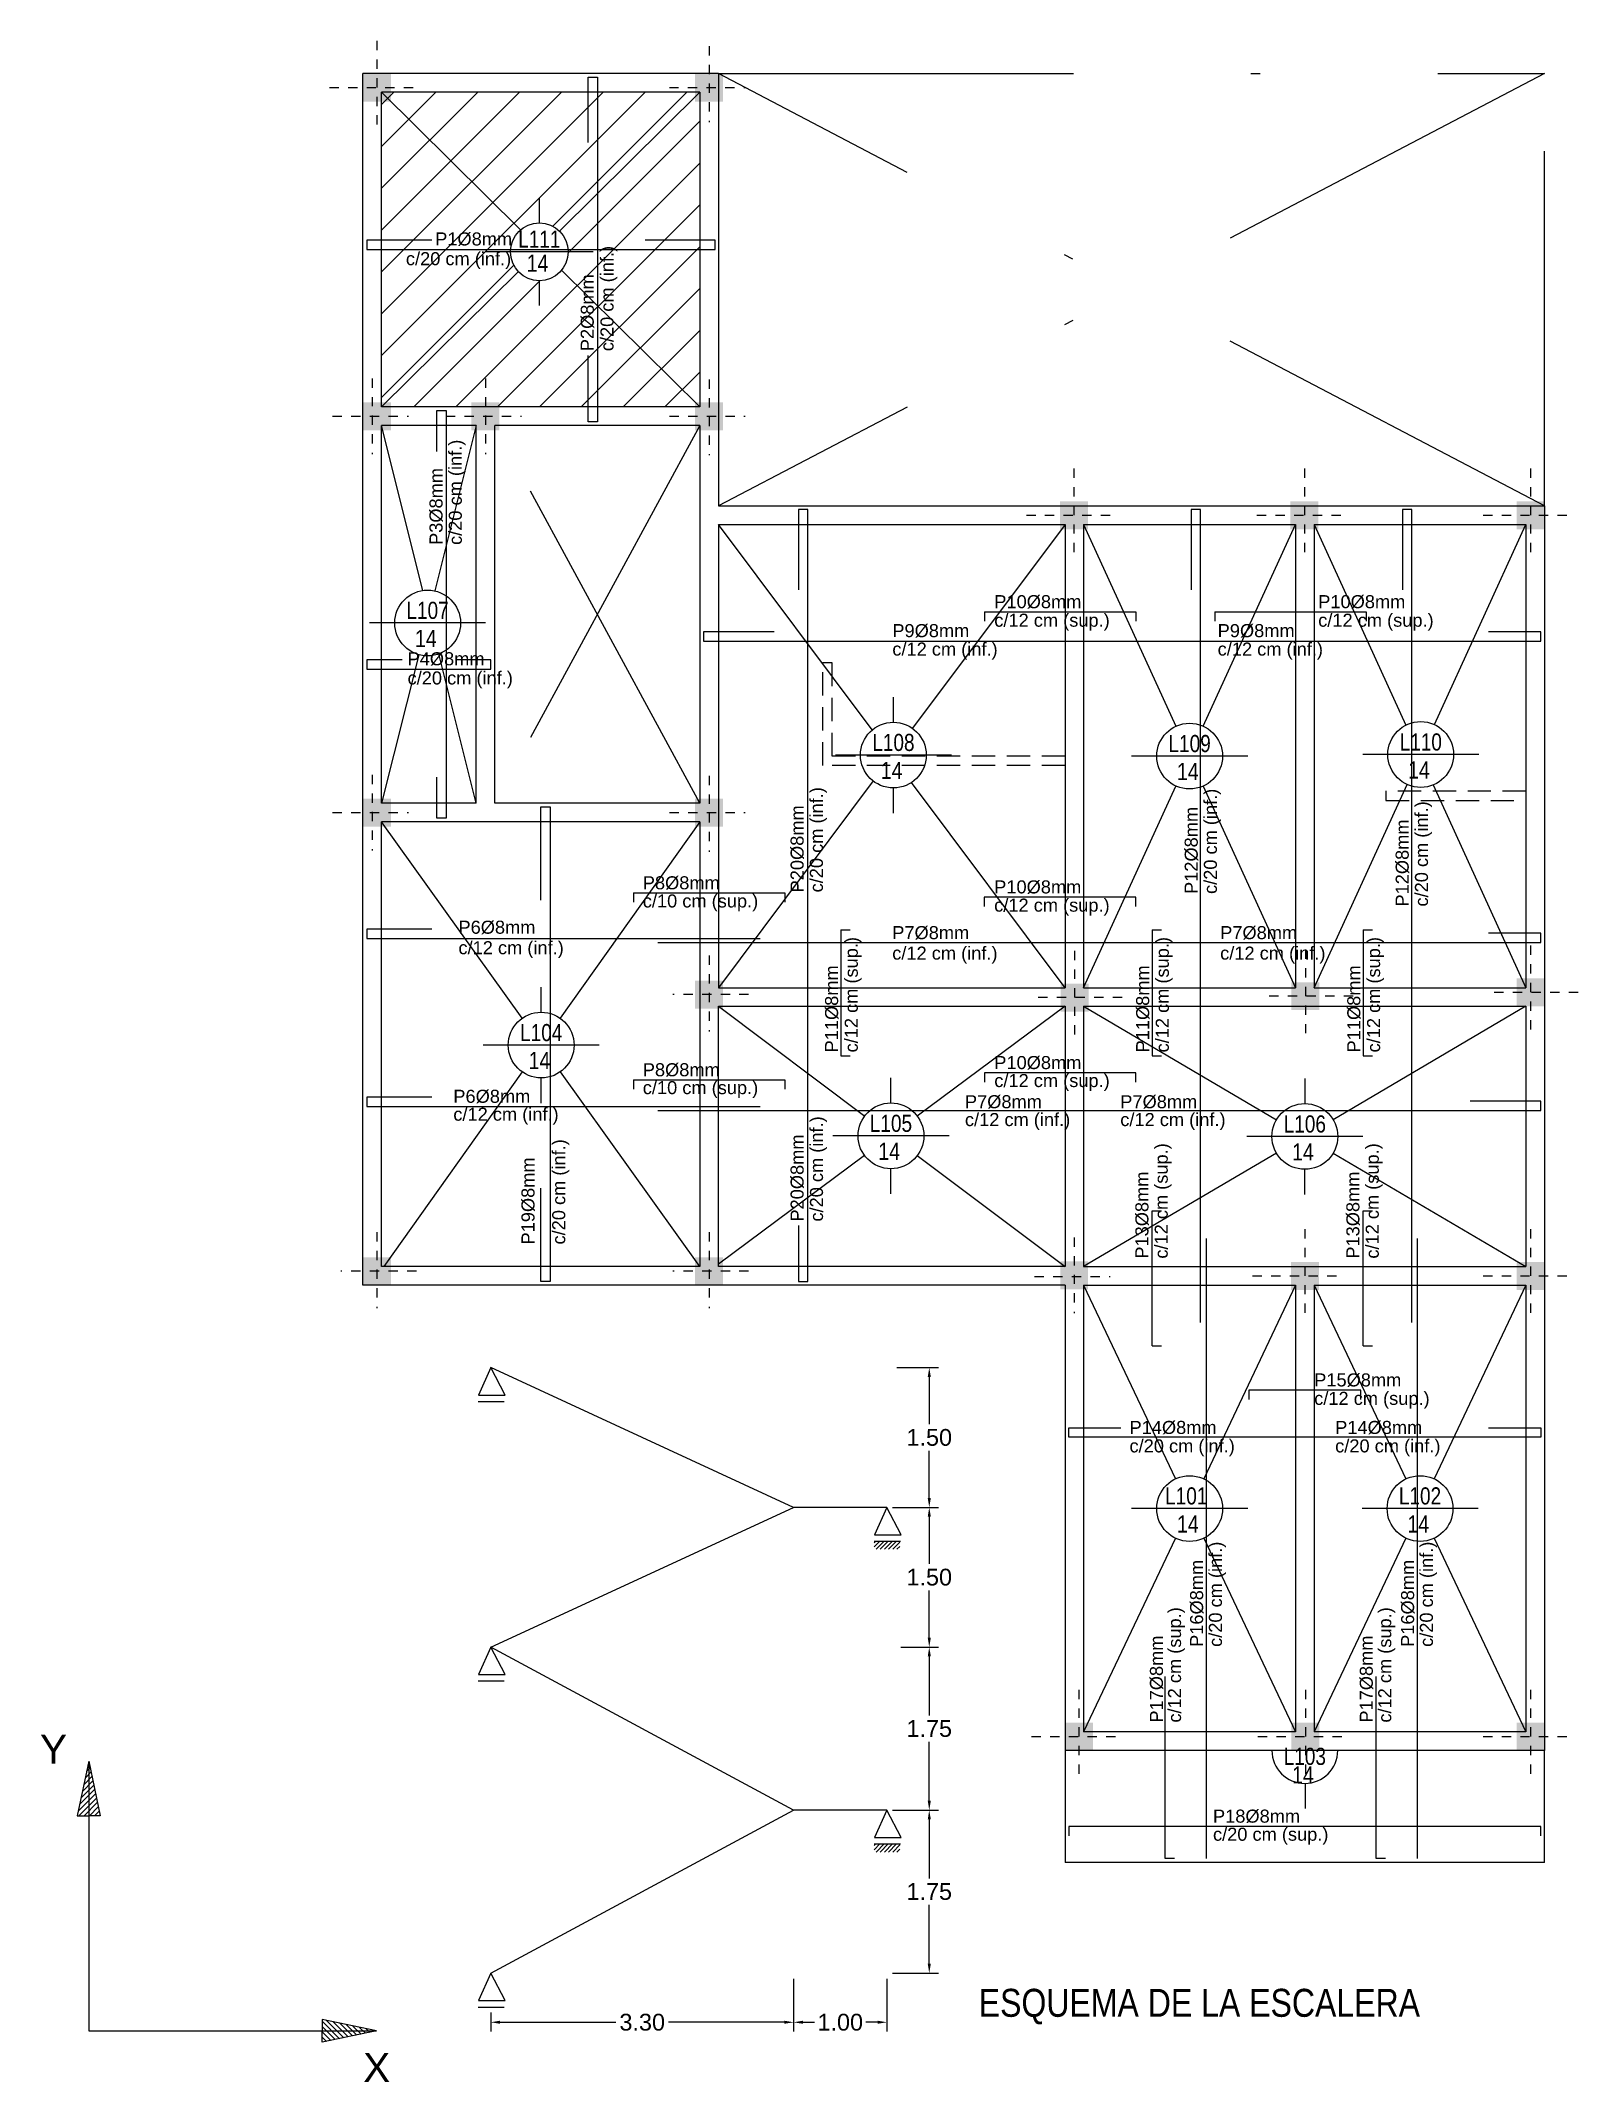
# Model space of a CAD drawing. Extents: x 235.5 to 308.1, y 49.3 to 71.5.
# Drawn here: x 291.61 to 308.11, y 49.35 to 71.26 of the extents above; entities that cross this region are included whole.
import ezdxf
from ezdxf.enums import TextEntityAlignment as Align

# ---------------------------------------------------------------- set-up
doc = ezdxf.new("R2010")
doc.units = 0
for name, pattern in [('DASHDOT', [25.4, 12.7, -6.35, 0, -6.35]), ('DASHDOT2', [0.5, 0.25, -0.125, 0, -0.125]), ('HIDDENX2', [0.75, 0.5, -0.25])]:
    doc.linetypes.add(name, pattern=pattern)
for name, color, linetype in [('Armadura', 4, 'CONTINUOUS'), ('COLUMNAS EJES', 1, 'CONTINUOUS'), ('Ejes', 8, 'CONTINUOUS'), ('TEXTO', 2, 'CONTINUOUS'), ('Textos', 2, 'CONTINUOUS'), ('Verde', 3, 'CONTINUOUS'), ('VIGAS', 5, 'CONTINUOUS')]:
    doc.layers.add(name, color=color, linetype=linetype)
doc.styles.add('NARROW', font='ARIALN.TTF', dxfattribs={"width": 0.9})
doc.styles.get("Standard").update_dxf_attribs({"font": 'arial.ttf', "height": 0.18})
doc.dimstyles.get("Standard").update_dxf_attribs({"dimtxt": 0.18, "dimasz": 0.1, "dimexe": 0.1, "dimexo": 0.06, "dimgap": 0.05, "dimtad": 0, "dimtih": 1, "dimtoh": 1, "dimzin": 0, "dimdsep": 46, "dimtxsty": 'Standard', "dimcen": 0.1, "dimadec": 0, "dimazin": 0, "dimtfac": 1, "dimtofl": 0, "dimtmove": 0, "dimatfit": 3, "dimfxl": 0, "dimtolj": 1, "dimtzin": 0, "dimarcsym": 0})

msp = doc.modelspace()

# ---------------------------------------------------------------- texts
at = {"layer": 'TEXTO'}
for s, p in [('P1%%c8mm', (295.84, 69.065)), ('c/20 cm (inf.)', (295.526, 68.853)), ('P10%%c8mm', (301.84, 65.171)), ('P10%%c8mm', (305.316, 65.171)), ('c/12 cm (sup.)', (301.84, 64.972)), ('c/12 cm (sup.)', (305.316, 64.972)), ('P9%%c8mm', (300.746, 64.86)), ('P9%%c8mm', (304.237, 64.86)), ('P4%%c8mm', (295.544, 64.558)), ('c/12 cm (inf.)', (300.746, 64.662)), ('c/12 cm (inf.)', (304.237, 64.662)), ('c/20 cm (inf.)', (295.544, 64.352)), ('P8%%c8mm', (298.068, 62.153)), ('P10%%c8mm', (301.839, 62.109)), ('c/10 cm (sup.)', (298.068, 61.958)), ('c/12 cm (sup.)', (301.839, 61.913)), ('P6%%c8mm', (296.09, 61.676)), ('c/12 cm (inf.)', (296.09, 61.456)), ('P7%%c8mm', (300.745, 61.618)), ('P7%%c8mm', (304.264, 61.618)), ('c/12 cm (inf.)', (300.745, 61.398)), ('c/12 cm (inf.)', (304.264, 61.398)), ('P8%%c8mm', (298.068, 60.146)), ('P10%%c8mm', (301.84, 60.223)), ('c/10 cm (sup.)', (298.068, 59.954)), ('c/12 cm (sup.)', (301.84, 60.03)), ('P6%%c8mm', (296.035, 59.861)), ('P7%%c8mm', (301.525, 59.803)), ('P7%%c8mm', (303.192, 59.803)), ('c/12 cm (inf.)', (296.035, 59.669)), ('c/12 cm (inf.)', (301.525, 59.611)), ('c/12 cm (inf.)', (303.192, 59.611)), ('c/12 cm (sup.)', (305.273, 56.618)), ('P15%%c8mm', (305.273, 56.816)), ('P14%%c8mm', (303.291, 56.306)), ('P14%%c8mm', (305.498, 56.306)), ('c/20 cm (inf.)', (303.291, 56.108)), ('c/20 cm (inf.)', (305.498, 56.108)), ('P18%%c8mm', (304.187, 52.133)), ('c/20 cm (sup.)', (304.187, 51.939))]:
    msp.add_text(s, height=0.14, dxfattribs=at).set_placement(p)
for s, p in [('c/20 cm (inf.)', (297.754, 67.93)), ('P2%%c8mm', (297.542, 67.93)), ('c/20 cm (inf.)', (296.126, 65.85)), ('P3%%c8mm', (295.919, 65.85)), ('c/20 cm (inf.)', (300.001, 62.12)), ('c/20 cm (inf.)', (304.229, 62.103)), ('P20%%c8mm', (299.794, 62.12)), ('P12%%c8mm', (304.023, 62.103)), ('c/20 cm (inf.)', (306.494, 61.968)), ('P12%%c8mm', (306.287, 61.968)), ('c/12 cm (sup.)', (300.375, 60.402)), ('c/12 cm (sup.)', (303.713, 60.402)), ('c/12 cm (sup.)', (305.98, 60.402)), ('P11%%c8mm', (300.164, 60.402)), ('P11%%c8mm', (303.502, 60.402)), ('P11%%c8mm', (305.768, 60.402)), ('c/20 cm (inf.)', (300.002, 58.586)), ('c/20 cm (inf.)', (297.236, 58.34)), ('P20%%c8mm', (299.794, 58.586)), ('c/12 cm (sup.)', (303.701, 58.188)), ('c/12 cm (sup.)', (305.966, 58.188)), ('P19%%c8mm', (296.906, 58.34)), ('P13%%c8mm', (303.494, 58.188)), ('P13%%c8mm', (305.758, 58.188)), ('c/20 cm (inf.)', (304.283, 54.02)), ('c/20 cm (inf.)', (306.547, 54.02)), ('P16%%c8mm', (304.081, 54.02)), ('P16%%c8mm', (306.345, 54.02)), ('c/12 cm (sup.)', (303.844, 53.207)), ('c/12 cm (sup.)', (306.1, 53.207)), ('P17%%c8mm', (303.65, 53.207)), ('P17%%c8mm', (305.902, 53.207))]:
    msp.add_text(s, height=0.14, rotation=90, dxfattribs=at).set_placement(p)
at = {"layer": 'Textos'}
for s, width, p, p2 in [('L111', 0.793414, (296.731, 69.041), (297.184, 69.041)), ('14', 0.813074, (296.822, 68.783), (297.055, 68.783)), ('L107', 0.793414, (295.532, 65.056), (295.985, 65.056)), ('14', 0.813074, (295.623, 64.754), (295.856, 64.754)), ('L108', 0.793414, (300.531, 63.638), (300.984, 63.638)), ('L109', 0.793414, (303.709, 63.626), (304.163, 63.626)), ('L110', 0.793414, (306.19, 63.643), (306.643, 63.643)), ('14', 0.813074, (300.622, 63.337), (300.855, 63.337)), ('14', 0.813074, (303.8, 63.325), (304.033, 63.325)), ('14', 0.813074, (306.281, 63.342), (306.513, 63.342)), ('L104', 0.793414, (296.752, 60.523), (297.205, 60.523)), ('14', 0.813074, (296.843, 60.223), (297.075, 60.223)), ('L105', 0.793414, (300.504, 59.549), (300.958, 59.549)), ('L106', 0.793414, (304.945, 59.542), (305.399, 59.542)), ('14', 0.813074, (300.595, 59.248), (300.828, 59.248)), ('14', 0.813074, (305.037, 59.242), (305.269, 59.242)), ('L101', 0.793414, (303.673, 55.549), (304.127, 55.549)), ('L102', 0.793414, (306.182, 55.549), (306.635, 55.549)), ('14', 0.813074, (303.8, 55.247), (304.033, 55.247)), ('14', 0.813074, (306.273, 55.247), (306.506, 55.247)), ('L103', 0.793414, (304.945, 52.753), (305.399, 52.753)), ('14', 0.813074, (305.037, 52.554), (305.269, 52.554))]:
    msp.add_text(s, height=0.184, dxfattribs=dict(at, width=width)).set_placement(p, p2, align=Align.FIT)
at = {"layer": 'Textos', "style": 'NARROW'}
msp.add_text('ESQUEMA DE LA ESCALERA', height=0.3, dxfattribs=at).set_placement((301.673, 50.049))
at = {"layer": 'Verde', "char_height": 0.312, "width": 0.71262, "attachment_point": 1}
for s, insert in [('Y', (291.599, 53.077)), ('X', (295.067, 49.66))]:
    msp.add_mtext(s, dxfattribs=dict(at, insert=insert))

# ---------------------------------------------------------------- blocks, each defined once
blk = doc.blocks.new('*D0')
at = {"layer": 'TEXTO', "color": 0, "lineweight": -2}
for p, q in [((300.794, 57.018), (301.242, 57.018)), ((301.142, 56.918), (301.142, 56.41)), ((301.142, 55.618), (301.142, 56.126)), ((300.747, 55.518), (301.242, 55.518))]:
    blk.add_line(p, q, dxfattribs=at)
at = {"layer": 'TEXTO', "color": 0}
for points in [[(301.126, 56.918), (301.159, 56.918), (301.142, 57.018)], [(301.126, 55.618), (301.159, 55.618), (301.142, 55.518)]]:
    blk.add_solid(points, dxfattribs=at)
at = {"layer": 'TEXTO', "color": 0, "insert": (301.142, 56.268), "char_height": 0.18, "attachment_point": 5}
blk.add_mtext('\\A1;1.50', dxfattribs=at)
blk = doc.blocks.new('*D1')
at = {"layer": 'TEXTO', "color": 0, "lineweight": -2}
for p, q in [((300.747, 55.518), (301.242, 55.518)), ((301.142, 55.418), (301.142, 54.91)), ((301.142, 54.118), (301.142, 54.626)), ((300.836, 54.018), (301.242, 54.018))]:
    blk.add_line(p, q, dxfattribs=at)
at = {"layer": 'TEXTO', "color": 0}
for points in [[(301.126, 55.418), (301.159, 55.418), (301.142, 55.518)], [(301.126, 54.118), (301.159, 54.118), (301.142, 54.018)]]:
    blk.add_solid(points, dxfattribs=at)
at = {"layer": 'TEXTO', "color": 0, "insert": (301.142, 54.768), "char_height": 0.18, "attachment_point": 5}
blk.add_mtext('\\A1;1.50', dxfattribs=at)
blk = doc.blocks.new('*D2')
at = {"layer": 'TEXTO', "color": 0, "lineweight": -2}
for p, q in [((300.836, 54.018), (301.242, 54.018)), ((301.142, 53.918), (301.142, 53.285)), ((301.142, 52.368), (301.142, 53.001)), ((300.747, 52.268), (301.242, 52.268))]:
    blk.add_line(p, q, dxfattribs=at)
at = {"layer": 'TEXTO', "color": 0}
for points in [[(301.126, 53.918), (301.159, 53.918), (301.142, 54.018)], [(301.126, 52.368), (301.159, 52.368), (301.142, 52.268)]]:
    blk.add_solid(points, dxfattribs=at)
at = {"layer": 'TEXTO', "color": 0, "insert": (301.142, 53.143), "char_height": 0.18, "attachment_point": 5}
blk.add_mtext('\\A1;1.75', dxfattribs=at)
blk = doc.blocks.new('*D3')
at = {"layer": 'TEXTO', "color": 0, "lineweight": -2}
for p, q in [((300.747, 52.268), (301.242, 52.268)), ((301.142, 52.168), (301.142, 51.535)), ((301.142, 50.618), (301.142, 51.251)), ((300.747, 50.518), (301.242, 50.518))]:
    blk.add_line(p, q, dxfattribs=at)
at = {"layer": 'TEXTO', "color": 0}
for points in [[(301.126, 52.168), (301.159, 52.168), (301.142, 52.268)], [(301.126, 50.618), (301.159, 50.618), (301.142, 50.518)]]:
    blk.add_solid(points, dxfattribs=at)
at = {"layer": 'TEXTO', "color": 0, "insert": (301.142, 51.393), "char_height": 0.18, "attachment_point": 5}
blk.add_mtext('\\A1;1.75', dxfattribs=at)
blk = doc.blocks.new('*D4')
at = {"layer": 'TEXTO', "color": 0, "lineweight": -2}
for p, q in [((299.687, 50.458), (299.687, 49.89)), ((296.437, 50.094), (296.437, 49.89)), ((296.537, 49.99), (297.779, 49.99)), ((299.587, 49.99), (298.345, 49.99))]:
    blk.add_line(p, q, dxfattribs=at)
at = {"layer": 'TEXTO', "color": 0}
for points in [[(296.537, 50.007), (296.537, 49.974), (296.437, 49.99)], [(299.587, 50.007), (299.587, 49.974), (299.687, 49.99)]]:
    blk.add_solid(points, dxfattribs=at)
at = {"layer": 'TEXTO', "color": 0, "insert": (298.062, 49.99), "char_height": 0.18, "attachment_point": 5}
blk.add_mtext('\\A1;3.30', dxfattribs=at)
blk = doc.blocks.new('*D5')
at = {"layer": 'TEXTO', "color": 0, "lineweight": -2}
for p, q in [((299.687, 50.458), (299.687, 49.89)), ((300.687, 50.458), (300.687, 49.89)), ((299.787, 49.99), (299.912, 49.99)), ((300.587, 49.99), (300.462, 49.99))]:
    blk.add_line(p, q, dxfattribs=at)
at = {"layer": 'TEXTO', "color": 0}
for points in [[(299.787, 50.007), (299.787, 49.974), (299.687, 49.99)], [(300.587, 50.007), (300.587, 49.974), (300.687, 49.99)]]:
    blk.add_solid(points, dxfattribs=at)
at = {"layer": 'TEXTO', "color": 0, "insert": (300.187, 49.99), "char_height": 0.18, "attachment_point": 5}
blk.add_mtext('\\A1;1.00', dxfattribs=at)

# ---------------------------------------------------------------- dimensions: what is measured, and where the dimension line sits
at = {"layer": 'TEXTO'}
for base, p1, p2, picture, middle in [((301.142, 57.018), (300.687, 55.518), (300.734, 57.018), '*D0', (301.142, 56.268)), ((301.142, 55.518), (300.776, 54.018), (300.687, 55.518), '*D1', (301.142, 54.768)), ((301.142, 54.018), (300.687, 52.268), (300.776, 54.018), '*D2', (301.142, 53.143)), ((301.142, 52.268), (300.687, 50.518), (300.687, 52.268), '*D3', (301.142, 51.393))]:
    dim = msp.add_linear_dim(base=base, p1=p1, p2=p2, angle=90, dimstyle='Standard', override={"dimdec": 2}, dxfattribs=at)
    dim.commit()
    dim.dimension.update_dxf_attribs({"geometry": picture, "text_midpoint": middle})
dim = msp.add_linear_dim(base=(296.437, 49.99), p1=(299.687, 50.518), p2=(296.437, 50.154), text='3.30', dimstyle='Standard', override={"dimfxl": 1.25}, dxfattribs=at)
dim.commit()
dim.dimension.update_dxf_attribs({"geometry": '*D4', "text_midpoint": (298.062, 49.99)})
dim = msp.add_linear_dim(base=(299.687, 49.99), p1=(300.687, 50.518), p2=(299.687, 50.518), dimstyle='Standard', override={"dimdec": 2, "dimfxl": 1.25}, dxfattribs=at)
dim.commit()
dim.dimension.update_dxf_attribs({"geometry": '*D5', "text_midpoint": (300.187, 49.99)})

# ---------------------------------------------------------------- hatches: boundary and pattern name
at = {"layer": 'COLUMNAS EJES'}
for points in [[(295.365, 70.91), (295.065, 70.91), (295.065, 70.61), (295.365, 70.61)], [(298.929, 70.91), (298.629, 70.91), (298.629, 70.61), (298.929, 70.61)], [(295.365, 67.382), (295.065, 67.382), (295.065, 67.082), (295.365, 67.082)], [(296.529, 67.382), (296.229, 67.382), (296.229, 67.082), (296.529, 67.082)], [(298.929, 67.381), (298.629, 67.381), (298.629, 67.081), (298.929, 67.081)], [(302.845, 66.319), (302.545, 66.319), (302.545, 66.019), (302.845, 66.019)], [(305.318, 66.319), (305.018, 66.319), (305.018, 66.019), (305.318, 66.019)], [(307.745, 66.319), (307.445, 66.319), (307.445, 66.019), (307.745, 66.019)], [(295.365, 63.127), (295.065, 63.127), (295.065, 62.827), (295.365, 62.827)], [(298.929, 63.127), (298.629, 63.127), (298.629, 62.827), (298.929, 62.827)], [(298.929, 61.172), (298.629, 61.172), (298.629, 60.872), (298.929, 60.872)], [(305.329, 61.156), (305.029, 61.156), (305.029, 60.856), (305.329, 60.856)], [(307.745, 61.197), (307.445, 61.197), (307.445, 60.897), (307.745, 60.897)], [(302.851, 61.141), (302.551, 61.141), (302.551, 60.841), (302.851, 60.841)], [(295.365, 58.203), (295.065, 58.203), (295.065, 57.903), (295.365, 57.903)], [(298.929, 58.203), (298.629, 58.203), (298.629, 57.903), (298.929, 57.903)], [(302.847, 58.16), (302.547, 58.16), (302.547, 57.86), (302.847, 57.86)], [(305.323, 58.153), (305.023, 58.153), (305.023, 57.853), (305.323, 57.853)], [(307.745, 58.153), (307.445, 58.153), (307.445, 57.853), (307.745, 57.853)], [(302.899, 53.207), (302.599, 53.207), (302.599, 52.907), (302.899, 52.907)], [(305.329, 53.207), (305.029, 53.207), (305.029, 52.907), (305.329, 52.907)], [(307.745, 53.207), (307.445, 53.207), (307.445, 52.907), (307.745, 52.907)]]:
    msp.add_hatch(color=256, dxfattribs=at).paths.add_polyline_path(points)
at = {"layer": 'Verde'}
h = msp.add_hatch(dxfattribs=at)
h.set_pattern_fill('ANSI31', color=3, scale=0.1, style=0)
h.set_pattern_definition([(45, (40.1027, -163.03282), (-0.2245064, 0.2245064), [])])
edge = h.paths.add_edge_path(flags=16)
edge.add_arc((296.958, 68.997), 0.31, 0, 360)
h.paths.add_polyline_path([(298.679, 70.71), (298.679, 67.332), (295.265, 67.332), (295.265, 70.71)])
h = msp.add_hatch(dxfattribs=at)
h.set_pattern_fill('ANSI31', color=256, scale=0.01, style=0)
h.set_pattern_definition([(45, (195.07576, -166.76661), (-0.0224506403, 0.0224506403), [])])
edge = h.paths.add_edge_path()
edge.add_line((300.551, 55.154), (300.551, 55.068))
edge.add_line((300.551, 55.068), (300.827, 55.068))
edge.add_line((300.827, 55.068), (300.827, 55.154))
edge.add_line((300.551, 55.154), (300.832, 55.154))
h = msp.add_hatch(dxfattribs=at)
h.set_pattern_fill('ANSI31', color=256, scale=0.0125, style=0)
h.set_pattern_definition([(45, (162.205377, -236.049528), (-0.028063289, 0.028063289), [])])
h.paths.add_polyline_path([(292.122, 52.792), (292.244, 52.208), (292.122, 52.208), (291.999, 52.208)])
h = msp.add_hatch(dxfattribs=at)
h.set_pattern_fill('ANSI31', color=256, scale=0.01, style=0)
h.set_pattern_definition([(45, (195.07576, -170.01661), (-0.0224506403, 0.0224506403), [])])
edge = h.paths.add_edge_path()
edge.add_line((300.551, 51.904), (300.551, 51.818))
edge.add_line((300.551, 51.818), (300.827, 51.818))
edge.add_line((300.827, 51.818), (300.827, 51.904))
edge.add_line((300.551, 51.904), (300.832, 51.904))
h = msp.add_hatch(dxfattribs=at)
h.set_pattern_fill('ANSI31', color=256, scale=0.0125, angle=-90, style=0)
h.set_pattern_definition([(315, (6.367874, 179.813033), (0.028063289, 0.028063289), [])])
h.paths.add_polyline_path([(295.209, 49.897), (294.626, 49.775), (294.626, 49.897), (294.626, 50.019)])

# ---------------------------------------------------------------- linework, layer by layer
at = {"layer": 'Armadura'}
for p, q in [((301.734, 65.131), (301.734, 65.031)), ((301.734, 65.131), (303.359, 65.131)), ((303.359, 65.131), (303.359, 65.031)), ((304.207, 65.131), (304.207, 65.031)), ((304.207, 65.131), (305.832, 65.131)), ((305.832, 65.131), (305.832, 65.031)), ((297.967, 62.114), (297.967, 62.014)), ((297.967, 62.114), (299.592, 62.114)), ((299.592, 62.114), (299.592, 62.014)), ((300.195, 61.717), (300.295, 61.717)), ((303.533, 61.717), (303.633, 61.717)), ((305.798, 61.717), (305.898, 61.717)), ((300.195, 60.367), (300.295, 60.367)), ((303.533, 60.367), (303.633, 60.367)), ((305.798, 60.367), (305.898, 60.367)), ((297.967, 60.106), (297.967, 60.006)), ((297.967, 60.106), (299.592, 60.106)), ((299.592, 60.106), (299.592, 60.006)), ((303.533, 58.7), (303.633, 58.7)), ((303.533, 57.253), (303.533, 58.7)), ((305.798, 58.7), (305.898, 58.7)), ((305.798, 57.253), (305.798, 58.7)), ((303.533, 57.253), (303.633, 57.253)), ((305.798, 57.253), (305.898, 57.253))]:
    msp.add_line(p, q, dxfattribs=at)
for points in [[(297.483, 70.17), (297.483, 70.87), (297.583, 70.87), (297.583, 67.172), (297.483, 67.172), (297.483, 67.882)], [(295.805, 69.121), (295.105, 69.121), (295.105, 69.021), (298.843, 69.021), (298.843, 69.121), (298.093, 69.121)], [(295.859, 66.852), (295.859, 67.092), (295.859, 67.292), (295.959, 67.292), (295.959, 62.917), (295.859, 62.917), (295.859, 63.117), (295.859, 63.357)], [(299.74, 58.543), (299.74, 57.943), (299.84, 57.943), (299.84, 66.229), (299.74, 66.229), (299.74, 65.369)], [(304.054, 57.503), (304.054, 66.229), (303.954, 66.229), (303.954, 65.369)], [(306.319, 57.503), (306.319, 66.229), (306.219, 66.229), (306.219, 65.369)], [(299.479, 64.917), (298.719, 64.917), (298.719, 64.817), (307.705, 64.817), (307.705, 64.917), (307.145, 64.917)], [(295.485, 64.616), (295.265, 64.616), (295.105, 64.616), (295.105, 64.516), (296.439, 64.516), (296.439, 64.616), (296.279, 64.616), (296.059, 64.616)], [(296.974, 62.037), (296.974, 63.037), (297.074, 63.037), (297.074, 57.943), (296.974, 57.943), (296.974, 58.943)], [(303.358, 61.97), (303.358, 62.07), (301.733, 62.07), (301.733, 61.97)], [(295.805, 61.726), (295.105, 61.726), (295.105, 61.626), (299.329, 61.626)], [(298.229, 61.581), (307.705, 61.581), (307.705, 61.681), (307.145, 61.681)], [(300.195, 61.717), (300.195, 60.367)], [(303.533, 61.717), (303.533, 60.367)], [(305.798, 61.717), (305.798, 60.367)], [(303.359, 60.083), (303.359, 60.183), (301.734, 60.183), (301.734, 60.083)], [(295.805, 59.921), (295.105, 59.921), (295.105, 59.821), (299.329, 59.821)], [(298.229, 59.777), (307.705, 59.777), (307.705, 59.877), (306.945, 59.877)], [(304.118, 51.747), (304.118, 58.403)], [(306.383, 51.747), (306.383, 58.403)], [(305.772, 56.676), (305.772, 56.776), (304.572, 56.776), (304.572, 56.676)], [(307.145, 56.371), (307.705, 56.371), (307.705, 56.271), (302.639, 56.271), (302.639, 56.371), (303.199, 56.371)], [(303.774, 51.747), (303.674, 51.747), (303.674, 53.147), (303.674, 53.702)], [(306.039, 51.747), (305.939, 51.747), (305.939, 53.147), (305.939, 53.702)], [(307.705, 51.993), (307.705, 52.093), (302.639, 52.093), (302.639, 51.993)]]:
    msp.add_lwpolyline(points, dxfattribs=at)
at = {"layer": 'COLUMNAS EJES', "linetype": 'DASHDOT2', "ltscale": 0.3}
for p, q in [((295.215, 71.262), (295.215, 70.287)), ((298.779, 71.203), (298.779, 70.39)), ((294.705, 70.76), (295.68, 70.76)), ((298.353, 70.76), (299.166, 70.76)), ((295.165, 67.638), (295.165, 66.826)), ((296.379, 67.638), (296.379, 66.826)), ((298.779, 67.625), (298.779, 66.812)), ((294.74, 67.232), (295.553, 67.232)), ((295.954, 67.232), (296.766, 67.232)), ((298.354, 67.232), (299.166, 67.232)), ((302.695, 66.671), (302.695, 65.696)), ((305.168, 66.671), (305.168, 65.696)), ((307.595, 66.671), (307.595, 65.696)), ((302.184, 66.169), (303.159, 66.169)), ((304.657, 66.169), (305.633, 66.169)), ((307.085, 66.169), (308.06, 66.169)), ((295.165, 63.383), (295.165, 62.571)), ((298.779, 63.37), (298.779, 62.557)), ((294.74, 62.977), (295.553, 62.977)), ((298.354, 62.977), (299.166, 62.977)), ((298.779, 61.441), (298.779, 60.628)), ((302.701, 61.493), (302.701, 60.517)), ((305.179, 61.507), (305.179, 60.532)), ((307.595, 61.549), (307.595, 60.574)), ((299.204, 61.022), (298.392, 61.022)), ((303.211, 60.991), (302.236, 60.991)), ((305.69, 61.006), (304.714, 61.006)), ((308.105, 61.047), (307.13, 61.047)), ((295.215, 58.471), (295.215, 57.658)), ((298.779, 58.471), (298.779, 57.658)), ((298.779, 58.471), (298.779, 57.658)), ((302.697, 58.416), (302.697, 57.604)), ((305.173, 58.505), (305.173, 57.529)), ((307.595, 58.505), (307.595, 57.529)), ((295.64, 58.053), (294.828, 58.053)), ((299.204, 58.053), (298.392, 58.053)), ((299.204, 58.053), (298.392, 58.053)), ((302.272, 57.998), (303.085, 57.998)), ((304.612, 58.003), (305.587, 58.003)), ((307.085, 58.003), (308.06, 58.003)), ((302.749, 53.559), (302.749, 52.584)), ((305.179, 53.559), (305.179, 52.584)), ((307.595, 53.559), (307.595, 52.584)), ((302.239, 53.057), (303.214, 53.057)), ((304.669, 53.057), (305.644, 53.057)), ((307.085, 53.057), (308.06, 53.057))]:
    msp.add_line(p, q, dxfattribs=at)
at = {"layer": 'Ejes', "linetype": 'DASHDOT', "ltscale": 0.3}
for p, q in [((298.879, 70.91), (307.745, 70.91)), ((307.745, 66.269), (298.879, 70.91)), ((307.745, 70.91), (298.879, 66.269)), ((307.745, 66.269), (307.745, 70.91)), ((298.679, 63.077), (296.479, 67.132)), ((298.679, 67.132), (296.479, 63.077))]:
    msp.add_line(p, q, dxfattribs=at)
at = {"layer": 'Ejes', "linetype": 'Continuous', "ltscale": 0.1}
for p, q in [((296.757, 69.233), (295.265, 70.71)), ((298.679, 70.71), (297.173, 69.22)), ((296.733, 68.784), (295.265, 67.332)), ((298.679, 67.332), (297.196, 68.8)), ((295.708, 65.361), (295.265, 67.132)), ((296.279, 67.132), (295.835, 65.357)), ((300.529, 63.864), (298.879, 66.069)), ((302.599, 66.069), (300.962, 63.882)), ((295.664, 64.672), (295.265, 63.077)), ((296.279, 63.077), (295.878, 64.68)), ((300.54, 63.317), (298.879, 61.097)), ((302.599, 61.097), (300.951, 63.3)), ((296.978, 60.834), (296.978, 61.104)), ((297.601, 60.481), (296.356, 60.481)), ((296.978, 59.858), (296.978, 60.128))]:
    msp.add_line(p, q, dxfattribs=at)
at = {"layer": 'Ejes'}
for p, q in [((296.958, 69.307), (296.958, 69.577)), ((297.537, 68.997), (296.378, 68.997)), ((296.958, 68.419), (296.958, 68.689)), ((296.381, 65.012), (295.136, 65.012)), ((300.757, 63.947), (300.757, 64.217)), ((301.38, 63.594), (300.135, 63.594)), ((301.38, 63.594), (300.135, 63.594)), ((304.559, 63.583), (303.313, 63.583)), ((307.039, 63.6), (305.794, 63.6)), ((300.757, 62.972), (300.757, 63.242)), ((300.731, 59.859), (300.731, 60.129)), ((305.172, 60.123), (305.172, 59.853)), ((301.354, 59.506), (300.108, 59.506)), ((305.795, 59.5), (304.549, 59.5)), ((300.731, 58.884), (300.731, 59.154)), ((305.172, 58.877), (305.172, 59.147)), ((304.559, 55.505), (303.313, 55.505)), ((307.031, 55.505), (305.786, 55.505)), ((305.179, 52.284), (305.179, 52.554))]:
    msp.add_line(p, q, dxfattribs=at)
for points in [[(302.799, 66.069), (303.789, 63.904)], [(304.083, 63.904), (305.072, 66.069)], [(305.272, 66.069), (306.257, 63.915)], [(306.563, 63.921), (307.545, 66.069)], [(302.799, 61.097), (303.789, 63.262)], [(304.083, 63.262), (305.072, 61.097)], [(305.272, 61.097), (306.27, 63.279)], [(306.55, 63.274), (307.545, 61.097)], [(296.773, 60.768), (295.265, 62.877)], [(298.679, 62.877), (297.183, 60.769)], [(298.879, 60.897), (300.449, 59.718)], [(302.599, 60.897), (301.014, 59.717)], [(302.799, 60.897), (304.868, 59.679)], [(307.545, 60.897), (305.476, 59.679)], [(296.774, 60.193), (295.29, 58.103)], [(298.679, 58.103), (297.184, 60.194)], [(300.448, 59.296), (298.879, 58.128)], [(301.013, 59.294), (302.599, 58.103)], [(304.868, 59.321), (302.799, 58.103)], [(305.476, 59.321), (307.545, 58.103)], [(302.799, 57.903), (303.785, 55.824)], [(305.072, 57.903), (304.087, 55.824)], [(305.272, 57.903), (306.258, 55.824)], [(307.545, 57.903), (306.56, 55.824)], [(303.785, 55.186), (302.799, 53.107)], [(304.087, 55.186), (305.072, 53.107)], [(306.258, 55.186), (305.272, 53.107)], [(306.56, 55.186), (307.545, 53.107)]]:
    msp.add_lwpolyline(points, dxfattribs=at)
at = {"layer": 'Ejes', "linetype": 'HIDDENX2', "ltscale": 0.5}
for points in [[(302.599, 63.483), (299.999, 63.483), (299.999, 64.583)], [(302.599, 63.583), (300.099, 63.583), (300.099, 64.583), (299.999, 64.583)], [(307.545, 63.205), (306.042, 63.205), (306.042, 63.105), (307.545, 63.105)]]:
    msp.add_lwpolyline(points, dxfattribs=at)
at = {"layer": 'Ejes'}
for centre, radius in [((296.958, 68.997), 0.31), ((295.759, 65.012), 0.353), ((300.757, 63.594), 0.353), ((303.936, 63.583), 0.353), ((306.416, 63.6), 0.353), ((300.731, 59.506), 0.353), ((305.172, 59.5), 0.353), ((303.936, 55.505), 0.353), ((306.409, 55.505), 0.353)]:
    msp.add_circle(centre, radius, dxfattribs=at)
at = {"layer": 'Ejes', "linetype": 'Continuous', "ltscale": 0.1}
msp.add_circle((296.978, 60.481), 0.353, dxfattribs=at)
at = {"layer": 'Ejes'}
msp.add_arc((305.172, 52.907), 0.353, 180, 0, dxfattribs=at)
at = {"layer": 'Verde'}
for points in [[(296.437, 57.018), (296.304, 56.724), (296.592, 56.724), (296.437, 57.018)], [(296.437, 50.518), (299.687, 52.268), (296.437, 54.018), (299.687, 55.518), (296.437, 57.018), (296.437, 57.018), (296.437, 57.018)], [(296.301, 56.654), (296.582, 56.654)], [(300.687, 55.518), (299.687, 55.518)], [(300.687, 55.518), (300.554, 55.224), (300.842, 55.224), (300.687, 55.518)], [(300.551, 55.154), (300.832, 55.154)], [(296.437, 54.018), (296.304, 53.724), (296.592, 53.724), (296.437, 54.018)], [(296.301, 53.654), (296.582, 53.654)], [(292.122, 52.792), (291.999, 52.208), (292.122, 52.208)], [(292.122, 52.792), (292.122, 49.897), (295.209, 49.897)], [(292.122, 52.792), (292.244, 52.208), (292.122, 52.208)], [(300.687, 52.268), (299.687, 52.268)], [(300.687, 52.268), (300.554, 51.974), (300.842, 51.974), (300.687, 52.268)], [(300.551, 51.904), (300.832, 51.904)], [(296.437, 50.518), (296.304, 50.224), (296.592, 50.224), (296.437, 50.518)], [(295.209, 49.897), (294.626, 50.019), (294.626, 49.897)], [(296.301, 50.154), (296.582, 50.154)], [(295.209, 49.897), (294.626, 49.775), (294.626, 49.897)]]:
    msp.add_lwpolyline(points, dxfattribs=at)
at = {"layer": 'VIGAS', "linetype": 'Continuous', "ltscale": 0.1}
for p, q in [((298.879, 70.91), (295.065, 70.91)), ((298.879, 70.91), (298.879, 66.269)), ((298.679, 70.71), (295.265, 70.71)), ((295.265, 67.332), (295.265, 70.71)), ((298.679, 70.71), (298.679, 67.332)), ((295.265, 63.077), (295.265, 67.132)), ((298.679, 67.132), (298.679, 63.077)), ((298.879, 66.269), (302.599, 66.269)), ((302.599, 66.269), (307.745, 66.269)), ((307.745, 66.269), (307.745, 58.103)), ((298.879, 66.069), (298.879, 61.097)), ((298.879, 66.069), (302.599, 66.069)), ((302.599, 66.069), (302.599, 61.097)), ((302.799, 66.069), (302.799, 61.097)), ((305.072, 66.069), (305.072, 61.097)), ((305.272, 66.069), (305.272, 61.097)), ((307.545, 66.069), (307.545, 61.097)), ((302.799, 64.456), (302.799, 61.097)), ((298.879, 61.097), (302.599, 61.097)), ((302.799, 61.097), (305.072, 61.097)), ((305.272, 61.097), (307.545, 61.097)), ((298.879, 60.897), (302.599, 60.897)), ((302.799, 60.897), (302.799, 58.103)), ((302.799, 60.897), (307.545, 60.897)), ((307.545, 60.897), (307.545, 58.103)), ((302.799, 58.103), (307.545, 58.103)), ((307.745, 58.103), (307.745, 52.907)), ((302.799, 57.903), (302.799, 53.107)), ((305.072, 57.903), (305.072, 53.107)), ((305.272, 57.903), (305.272, 53.107)), ((307.545, 57.903), (307.545, 53.107))]:
    msp.add_line(p, q, dxfattribs=at)
at = {"layer": 'VIGAS', "linetype": 'Continuous'}
for p, q in [((298.679, 67.332), (295.265, 67.332)), ((296.279, 67.132), (295.265, 67.132)), ((296.279, 63.077), (296.279, 67.132)), ((296.479, 63.077), (296.479, 67.132)), ((298.679, 67.132), (296.479, 67.132)), ((296.279, 63.077), (295.265, 63.077)), ((298.679, 63.077), (296.479, 63.077)), ((298.679, 62.877), (295.265, 62.877))]:
    msp.add_line(p, q, dxfattribs=at)
at = {"layer": 'VIGAS', "linetype": 'Continuous', "ltscale": 0.1}
for points in [[(302.599, 57.903), (295.065, 57.903), (295.065, 70.91)], [(302.799, 66.069), (305.072, 66.069)], [(305.272, 66.069), (307.545, 66.069)], [(298.679, 62.877), (298.679, 58.103), (295.265, 58.103), (295.265, 62.877)], [(302.599, 58.103), (298.879, 58.103), (298.879, 60.897)], [(302.599, 60.897), (302.599, 58.103)], [(302.599, 57.903), (302.599, 52.907)], [(302.799, 57.903), (305.072, 57.903)], [(305.272, 57.903), (307.545, 57.903)], [(305.072, 53.107), (302.799, 53.107)], [(307.545, 53.107), (305.272, 53.107)], [(307.745, 52.907), (302.599, 52.907)], [(307.745, 51.707), (302.599, 51.707)]]:
    msp.add_lwpolyline(points, dxfattribs=at)
at = {"layer": 'VIGAS'}
for points in [[(302.599, 52.907), (302.599, 51.707)], [(307.745, 51.707), (307.745, 52.907)]]:
    msp.add_lwpolyline(points, dxfattribs=at)

msp.set_redraw_order([(e.dxf.handle, doc.entitydb.next_handle()) for e in msp.query("TEXT MTEXT ATTDEF DIMENSION ARC_DIMENSION")])  # texts and dimensions are drawn at this point

doc.saveas('drawing.dxf')
